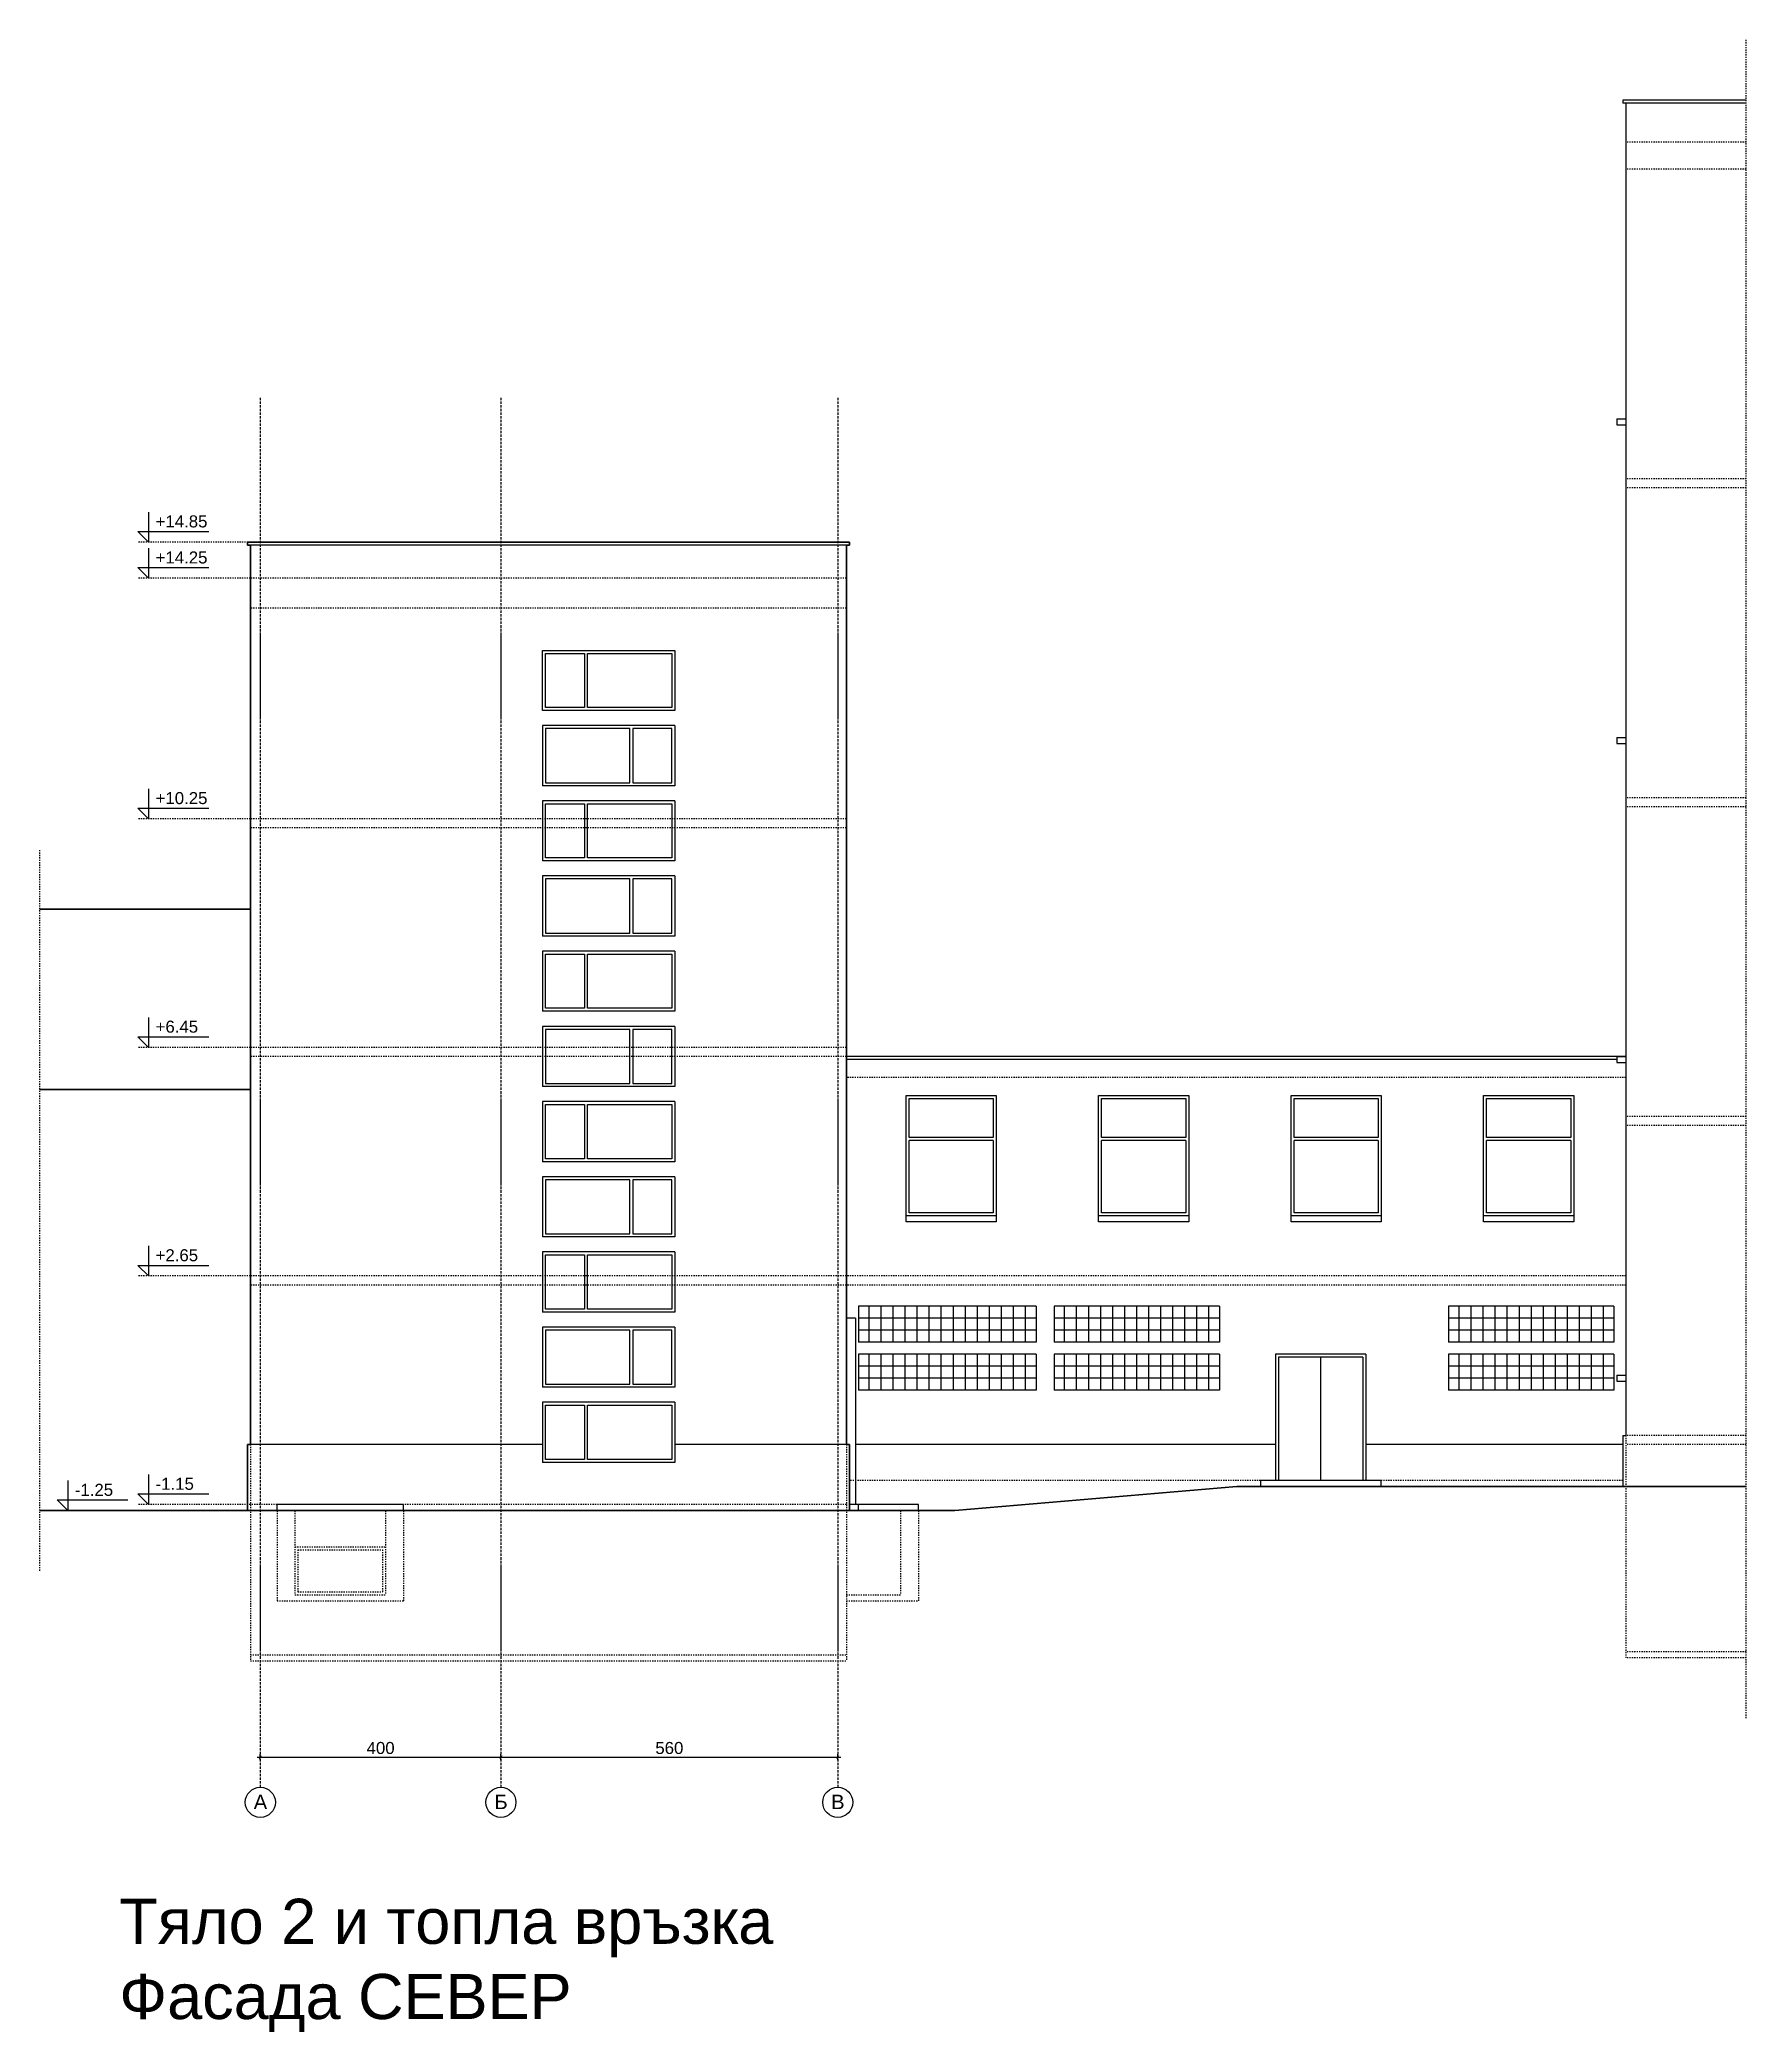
# Model space of a CAD drawing. Header units: inches. Extents: x -72385 to 39588, y -6525 to 66685.
# Drawn here: x 31270 to 34107, y 17634 to 20946 of the extents above; entities that cross this region are included whole.
import ezdxf

# ---------------------------------------------------------------- set-up
doc = ezdxf.new("R2010")
doc.units = ezdxf.units.IN
doc.header["$MEASUREMENT"] = 0
doc.linetypes.add('DashDot', pattern=[0.6, 0.4, -0.1, 0, -0.1])
doc.linetypes.add('Hidden', pattern=[0.4, 0.2, -0.2])
for name, color, linetype, lineweight in [('Надписи коти външни', 252, 'Continuous', 25), ('Надписи нива', 252, 'Continuous', 25), ('Надписи Оси', 252, 'Continuous', 25), ('Оси', 252, 'DashDot', 25), ('Фасади Разрези дебело', 7, 'Continuous', 35), ('Фасади Разрези пунктир', 253, 'Hidden', 25), ('Фасади Разрези средно', 252, 'Continuous', 30), ('Фасади Разрези тънко', 253, 'Continuous', 25)]:
    doc.layers.add(name, color=color, linetype=linetype, lineweight=lineweight)
doc.styles.add('Arial Regular', font='arial.ttf')
doc.styles.get("Standard").update_dxf_attribs({"font": 'arial.ttf'})
doc.dimstyles.new('Annotative', dxfattribs={"dimscale": 0, "dimtxt": 20, "dimasz": 5, "dimexe": 5, "dimexo": 5, "dimgap": 5, "dimtad": 1, "dimdec": 0, "dimzin": 0, "dimdsep": 46, "dimtxsty": 'Standard', "dimblk": 'ARCHTICK', "dimcen": 5, "dimdle": 5, "dimadec": 0, "dimazin": 0, "dimtfac": 1, "dimtdec": 0, "dimtofl": 0, "dimtmove": 0, "dimatfit": 3, "dimldrblk": 'ARCHTICK', "dimfxl": 5, "dimfxlon": 1, "dimtolj": 1, "dimtzin": 0, "dimarcsym": 1})

msp = doc.modelspace()

# ---------------------------------------------------------------- texts
at = {"ltscale": 10, "insert": (32010.3, 17855.6), "char_height": 75, "width": 1216.339, "attachment_point": 2, "style": 'Arial Regular'}
msp.add_mtext('\\pxql;Тяло 2 и топла връзка\\PФасада СЕВЕР', dxfattribs=at)
at = {"layer": 'Надписи нива', "ltscale": 10, "char_height": 20, "width": 180.489, "attachment_point": 1, "style": 'Arial Regular'}
for s, insert in [('+14.85', (31462.6, 20155.4)), ('+14.25', (31462.6, 20095.4)), ('+10.25', (31462.6, 19695.4)), ('+6.45', (31462.6, 19315.4)), ('+2.65', (31462.6, 18935.4)), ('-1.15', (31462.6, 18555.4)), ('-1.25', (31328.3, 18545.4))]:
    msp.add_mtext(s, dxfattribs=dict(at, insert=insert))
at = {"layer": 'Надписи Оси', "ltscale": 100, "char_height": 24, "width": 27.213, "attachment_point": 1, "style": 'Arial Regular'}
for s, insert in [('\\pxqc;А', (31623.3, 18028.6)), ('\\pxqc;Б', (32023.3, 18028.6)), ('\\pxqc;В', (32583.3, 18028.6))]:
    msp.add_mtext(s, dxfattribs=dict(at, insert=insert))

# ---------------------------------------------------------------- blocks, each defined once
blk = doc.blocks.new('_ArchTick')
at = {"color": 0, "linetype": 'ByBlock', "const_width": 0.15}
blk.add_lwpolyline([(-0.5, -0.5), (0.5, 0.5)], dxfattribs=at)
blk = doc.blocks.new('*D7075')
at = {"layer": 'Defpoints', "color": 0, "ltscale": 10, "transparency": 16777216}
for p in [(32036.7, 18090.9), (31636.7, 18040.9), (32036.7, 18040.9)]:
    blk.add_point(p, dxfattribs=at)
at = {"layer": 'Надписи коти външни', "color": 0, "lineweight": -2, "ltscale": 10, "transparency": 16777216}
for p, q in [((31631.7, 18090.9), (32041.7, 18090.9)), ((31636.7, 18085.9), (31636.7, 18095.9)), ((32036.7, 18085.9), (32036.7, 18095.9))]:
    blk.add_line(p, q, dxfattribs=at)
at = {"layer": 'Надписи коти външни', "color": 0, "lineweight": -2, "ltscale": 10, "transparency": 16777216, "xscale": 5, "yscale": 5, "zscale": 5, "rotation": 180}
blk.add_blockref('_ArchTick', (31636.7, 18090.9), dxfattribs=at)
at = {"layer": 'Надписи коти външни', "color": 0, "lineweight": -2, "ltscale": 10, "transparency": 16777216, "xscale": 5, "yscale": 5, "zscale": 5}
blk.add_blockref('_ArchTick', (32036.7, 18090.9), dxfattribs=at)
at = {"layer": 'Надписи коти външни', "color": 0, "ltscale": 10, "transparency": 16777216, "insert": (31836.7, 18106.1), "char_height": 20, "attachment_point": 5}
blk.add_mtext('\\A1;400', dxfattribs=at)
blk = doc.blocks.new('*D7076')
at = {"layer": 'Defpoints', "color": 0, "ltscale": 10, "transparency": 16777216}
for p in [(32596.7, 18090.9), (32036.7, 18040.9), (32596.7, 18040.9)]:
    blk.add_point(p, dxfattribs=at)
at = {"layer": 'Надписи коти външни', "color": 0, "lineweight": -2, "ltscale": 10, "transparency": 16777216}
for p, q in [((32031.7, 18090.9), (32601.7, 18090.9)), ((32036.7, 18085.9), (32036.7, 18095.9)), ((32596.7, 18085.9), (32596.7, 18095.9))]:
    blk.add_line(p, q, dxfattribs=at)
at = {"layer": 'Надписи коти външни', "color": 0, "lineweight": -2, "ltscale": 10, "transparency": 16777216, "xscale": 5, "yscale": 5, "zscale": 5, "rotation": 180}
blk.add_blockref('_ArchTick', (32036.7, 18090.9), dxfattribs=at)
at = {"layer": 'Надписи коти външни', "color": 0, "lineweight": -2, "ltscale": 10, "transparency": 16777216, "xscale": 5, "yscale": 5, "zscale": 5}
blk.add_blockref('_ArchTick', (32596.7, 18090.9), dxfattribs=at)
at = {"layer": 'Надписи коти външни', "color": 0, "ltscale": 10, "transparency": 16777216, "insert": (32316.7, 18106.1), "char_height": 20, "attachment_point": 5}
blk.add_mtext('\\A1;560', dxfattribs=at)

# ---------------------------------------------------------------- dimensions: what is measured, and where the dimension line sits
at = {"layer": 'Надписи коти външни', "ltscale": 10}
for p1, p2, picture, middle in [((31636.7, 18040.9), (32036.7, 18040.9), '*D7075', (31836.7, 18106.1)), ((32036.7, 18040.9), (32596.7, 18040.9), '*D7076', (32316.7, 18106.1))]:
    dim = msp.add_aligned_dim(p1=p1, p2=p2, distance=50, dimstyle='Annotative', override={"dimscale": 0, "dimtix": 0, "dimtofl": 0, "dimtmove": 0, "dimatfit": 3}, dxfattribs=at)
    dim.commit()
    dim.dimension.update_dxf_attribs({"geometry": picture, "text_midpoint": middle})

# ---------------------------------------------------------------- linework, layer by layer
at = {"layer": 'Надписи нива', "ltscale": 10}
for p, q in [((31450.9, 20160.9), (31450.9, 20110.9)), ((31433.2, 20128.6), (31550.9, 20128.6)), ((31450.9, 20110.9), (31433.2, 20128.6)), ((31450.9, 20100.9), (31450.9, 20050.9)), ((31433.2, 20068.6), (31550.9, 20068.6)), ((31450.9, 20050.9), (31433.2, 20068.6)), ((31450.9, 19700.9), (31450.9, 19650.9)), ((31433.2, 19668.6), (31550.9, 19668.6)), ((31450.9, 19650.9), (31433.2, 19668.6)), ((31450.9, 19320.9), (31450.9, 19270.9)), ((31433.2, 19288.6), (31550.9, 19288.6)), ((31450.9, 19270.9), (31433.2, 19288.6)), ((31450.9, 18940.9), (31450.9, 18890.9)), ((31433.2, 18908.6), (31550.9, 18908.6)), ((31450.9, 18890.9), (31433.2, 18908.6)), ((31316.7, 18550.9), (31316.7, 18500.9)), ((31450.9, 18560.9), (31450.9, 18510.9)), ((31299, 18518.6), (31416.7, 18518.6)), ((31316.7, 18500.9), (31299, 18518.6)), ((31433.2, 18528.6), (31550.9, 18528.6)), ((31450.9, 18510.9), (31433.2, 18528.6))]:
    msp.add_line(p, q, dxfattribs=at)
at = {"layer": 'Надписи нива', "linetype": 'Hidden', "ltscale": 10}
for p, q in [((31620.2, 20110.9), (31433.2, 20110.9)), ((31620.2, 20050.9), (31433.2, 20050.9)), ((31620.2, 19650.9), (31433.2, 19650.9)), ((31620.2, 19270.9), (31433.2, 19270.9)), ((31620.2, 18890.9), (31433.2, 18890.9)), ((31620.2, 18510.9), (31433.2, 18510.9))]:
    msp.add_line(p, q, dxfattribs=at)
at = {"layer": 'Надписи Оси', "ltscale": 50}
for centre in [(31636.7, 18015.9), (32036.7, 18015.9), (32596.7, 18015.9)]:
    msp.add_circle(centre, 25, dxfattribs=at)
at = {"layer": 'Оси', "ltscale": 10}
for p, q in [((31636.7, 20350.9), (31636.7, 18040.9)), ((32036.7, 20350.9), (32036.7, 18040.9)), ((32596.7, 20350.9), (32596.7, 18040.9))]:
    msp.add_line(p, q, dxfattribs=at)
at = {"layer": 'Фасади Разрези дебело', "ltscale": 10, "extrusion": (1.22465e-16, 1, -2.22045e-16)}
for p, q in [((32616, 20110.9), (31615.2, 20110.9)), ((34106.9, 18540.9), (33260.3, 18540.9))]:
    msp.add_line(p, q, dxfattribs=at)
at = {"layer": 'Фасади Разрези дебело', "ltscale": 10}
for p, q in [((31615.2, 20110.9), (31615.2, 20105.9)), ((31620.2, 20105.9), (31615.2, 20105.9)), ((31620.2, 20105.9), (31620.2, 18610.9)), ((32611, 20105.9), (32611, 18610.9)), ((32611, 20105.9), (32616, 20105.9)), ((32616, 20110.9), (32616, 20105.9)), ((31615.2, 18610.9), (31615.2, 18500.9)), ((31620.2, 18610.9), (31615.2, 18610.9)), ((32611, 18610.9), (32616, 18610.9)), ((32616, 18610.9), (32616, 18500.9)), ((32791.6, 18500.9), (33260.3, 18540.9))]:
    msp.add_line(p, q, dxfattribs=at)
at = {"layer": 'Фасади Разрези дебело', "ltscale": 10, "extrusion": (-1.2091e-15, 1, -2.22045e-16)}
for p, q in [((31620.2, 19500.9), (31270.2, 19500.9)), ((31620.2, 19200.9), (31270.2, 19200.9)), ((32791.6, 18500.9), (31270.2, 18500.9))]:
    msp.add_line(p, q, dxfattribs=at)
at = {"layer": 'Фасади Разрези пунктир', "ltscale": 10}
for p, q in [((34106.9, 18155.9), (34106.9, 20945.9)), ((31270.2, 18400.9), (31270.2, 19600.9)), ((33906.9, 18625.9), (33906.9, 18255.9)), ((31620.2, 18610.9), (31620.2, 18250.9)), ((32611, 18610.9), (32611, 18250.9)), ((31664.5, 18500.9), (31664.5, 18350.9)), ((31694.2, 18500.9), (31694.2, 18360.9)), ((31844.8, 18500.9), (31844.8, 18360.9)), ((31874.5, 18500.9), (31874.5, 18350.9)), ((32701, 18500.9), (32701, 18360.9)), ((32730.7, 18500.9), (32730.7, 18350.9)), ((31699.2, 18435.9), (31699.2, 18365.9)), ((31839.8, 18435.9), (31839.8, 18365.9))]:
    msp.add_line(p, q, dxfattribs=at)
at = {"layer": 'Фасади Разрези пунктир', "ltscale": 10, "extrusion": (-1.2091e-15, 1, -2.22045e-16)}
for p, q in [((34106.9, 20775.9), (33906.9, 20775.9)), ((34106.9, 20730.9), (33906.9, 20730.9)), ((34106.9, 20215.9), (33906.9, 20215.9)), ((34106.9, 20200.9), (33906.9, 20200.9)), ((34106.9, 19685.9), (33906.9, 19685.9)), ((34106.9, 19670.9), (33906.9, 19670.9)), ((34106.9, 19155.9), (33906.9, 19155.9)), ((34106.9, 19140.9), (33906.9, 19140.9)), ((34106.9, 18625.9), (33906.9, 18625.9)), ((34106.9, 18610.9), (33906.9, 18610.9)), ((34106.9, 18265.9), (33906.9, 18265.9)), ((34106.9, 18255.9), (33906.9, 18255.9))]:
    msp.add_line(p, q, dxfattribs=at)
at = {"layer": 'Фасади Разрези пунктир', "ltscale": 10, "extrusion": (1.22465e-16, 1, -2.22045e-16)}
for p, q in [((32611, 20050.9), (31620.2, 20050.9)), ((32611, 20000.9), (31620.2, 20000.9)), ((32611, 19650.9), (31620.2, 19650.9)), ((32611, 19635.9), (31620.2, 19635.9)), ((32611, 19270.9), (31620.2, 19270.9)), ((32611, 19255.9), (31620.2, 19255.9)), ((33906.9, 19220.9), (32611, 19220.9)), ((33906.9, 18890.9), (31620.2, 18890.9)), ((33906.9, 18875.9), (31620.2, 18875.9)), ((33299.5, 18550.9), (32616, 18550.9)), ((33901.9, 18550.9), (33499.5, 18550.9)), ((31664.5, 18510.9), (31620.2, 18510.9)), ((32611, 18510.9), (31874.5, 18510.9))]:
    msp.add_line(p, q, dxfattribs=at)
at = {"layer": 'Фасади Разрези пунктир', "ltscale": 10, "extrusion": (7.84095e-16, 1, -2.22045e-16)}
for p, q in [((31694.2, 18440.9), (31844.8, 18440.9)), ((31699.2, 18435.9), (31839.8, 18435.9)), ((31664.5, 18350.9), (31874.5, 18350.9)), ((31694.2, 18360.9), (31844.8, 18360.9)), ((31699.2, 18365.9), (31839.8, 18365.9)), ((32611, 18360.9), (32701, 18360.9)), ((32611, 18350.9), (32730.7, 18350.9))]:
    msp.add_line(p, q, dxfattribs=at)
at = {"layer": 'Фасади Разрези пунктир', "ltscale": 10, "extrusion": (-1.22465e-16, 1, -2.22045e-16)}
for p, q in [((31620.2, 18260.9), (32611, 18260.9)), ((31620.2, 18250.9), (32611, 18250.9))]:
    msp.add_line(p, q, dxfattribs=at)
at = {"layer": 'Фасади Разрези средно', "ltscale": 10, "extrusion": (-1.2091e-15, 1, -2.22045e-16)}
for p, q in [((34106.9, 20845.9), (33901.9, 20845.9)), ((32626, 18820.9), (32611, 18820.9))]:
    msp.add_line(p, q, dxfattribs=at)
at = {"layer": 'Фасади Разрези средно', "ltscale": 10}
for p, q in [((33901.9, 20845.9), (33901.9, 20840.9)), ((33906.9, 20840.9), (33901.9, 20840.9)), ((33906.9, 20840.9), (33906.9, 18625.9)), ((32626, 18820.9), (32626, 18510.9)), ((33901.9, 18625.9), (33901.9, 18540.9)), ((33901.9, 18625.9), (33906.9, 18625.9))]:
    msp.add_line(p, q, dxfattribs=at)
at = {"layer": 'Фасади Разрези средно', "ltscale": 10, "extrusion": (1.22465e-16, 1, -2.22045e-16)}
msp.add_line((33906.9, 19255.9), (32611, 19255.9), dxfattribs=at)
at = {"layer": 'Фасади Разрези тънко', "ltscale": 10, "extrusion": (-1.2091e-15, 1, -2.22045e-16)}
for p, q in [((34106.9, 20840.9), (33906.9, 20840.9)), ((32926.3, 18840.9), (32631.3, 18840.9)), ((32926.3, 18820.9), (32631.3, 18820.9)), ((33231.3, 18840.9), (32956.3, 18840.9)), ((33231.3, 18820.9), (32956.3, 18820.9)), ((33886.9, 18840.9), (33612.3, 18840.9)), ((33886.9, 18820.9), (33612.3, 18820.9)), ((32926.3, 18800.9), (32631.3, 18800.9)), ((32926.3, 18780.9), (32631.3, 18780.9)), ((33231.3, 18800.9), (32956.3, 18800.9)), ((33231.3, 18780.9), (32956.3, 18780.9)), ((33886.9, 18800.9), (33612.3, 18800.9)), ((33886.9, 18780.9), (33612.3, 18780.9)), ((32926.3, 18760.9), (32631.3, 18760.9)), ((33231.3, 18760.9), (32956.3, 18760.9)), ((33474.5, 18760.9), (33324.5, 18760.9)), ((33469.5, 18755.9), (33329.5, 18755.9)), ((33886.9, 18760.9), (33612.3, 18760.9)), ((32926.3, 18740.9), (32631.3, 18740.9)), ((32926.3, 18720.9), (32631.3, 18720.9)), ((33231.3, 18740.9), (32956.3, 18740.9)), ((33231.3, 18720.9), (32956.3, 18720.9)), ((33886.9, 18740.9), (33612.3, 18740.9)), ((33886.9, 18720.9), (33612.3, 18720.9)), ((32926.3, 18700.9), (32631.3, 18700.9)), ((33231.3, 18700.9), (32956.3, 18700.9)), ((33886.9, 18700.9), (33612.3, 18700.9)), ((32105.9, 18610.9), (31620.2, 18610.9)), ((32611, 18610.9), (32325.9, 18610.9)), ((33324.5, 18610.9), (32626, 18610.9)), ((33901.9, 18610.9), (33474.5, 18610.9)), ((33499.5, 18550.9), (33299.5, 18550.9)), ((31874.5, 18510.9), (31664.5, 18510.9)), ((32730.7, 18510.9), (32616, 18510.9))]:
    msp.add_line(p, q, dxfattribs=at)
at = {"layer": 'Фасади Разрези тънко', "ltscale": 10, "extrusion": (-1.7544e-13, 1, -2.22045e-16)}
for p, q in [((33891.9, 20315.9), (33906.9, 20315.9)), ((33891.9, 20305.9), (33906.9, 20305.9)), ((33891.9, 19785.9), (33906.9, 19785.9)), ((33891.9, 19775.9), (33906.9, 19775.9)), ((33891.9, 19255.9), (33906.9, 19255.9)), ((33891.9, 19245.9), (33906.9, 19245.9)), ((33891.9, 18725.9), (33906.9, 18725.9)), ((33891.9, 18715.9), (33906.9, 18715.9))]:
    msp.add_line(p, q, dxfattribs=at)
at = {"layer": 'Фасади Разрези тънко', "ltscale": 10}
for p, q in [((33891.9, 20315.9), (33891.9, 20305.9)), ((32105.9, 19805.9), (32105.9, 19705.9)), ((32325.9, 19805.9), (32325.9, 19705.9)), ((33891.9, 19785.9), (33891.9, 19775.9)), ((32105.9, 19680.9), (32105.9, 19580.9)), ((32325.9, 19680.9), (32325.9, 19580.9)), ((32105.9, 19555.9), (32105.9, 19455.9)), ((32325.9, 19555.9), (32325.9, 19455.9)), ((32105.9, 19430.9), (32105.9, 19330.9)), ((32325.9, 19430.9), (32325.9, 19330.9)), ((32105.9, 19305.9), (32105.9, 19205.9)), ((32325.9, 19305.9), (32325.9, 19205.9)), ((33891.9, 19255.9), (33891.9, 19245.9)), ((32105.9, 19180.9), (32105.9, 19080.9)), ((32325.9, 19180.9), (32325.9, 19080.9)), ((32710.3, 19190.9), (32860.3, 19190.9)), ((32710.3, 18990.9), (32710.3, 19190.9)), ((32715.3, 19185.9), (32855.3, 19185.9)), ((32715.3, 19120.9), (32715.3, 19185.9)), ((32855.3, 19185.9), (32855.3, 19120.9)), ((32860.3, 19190.9), (32860.3, 18990.9)), ((33030.3, 19190.9), (33180.3, 19190.9)), ((33030.3, 18990.9), (33030.3, 19190.9)), ((33035.3, 19185.9), (33175.3, 19185.9)), ((33035.3, 19120.9), (33035.3, 19185.9)), ((33175.3, 19185.9), (33175.3, 19120.9)), ((33180.3, 19190.9), (33180.3, 18990.9)), ((33350.3, 19190.9), (33500.3, 19190.9)), ((33350.3, 18990.9), (33350.3, 19190.9)), ((33355.3, 19185.9), (33495.3, 19185.9)), ((33355.3, 19120.9), (33355.3, 19185.9)), ((33495.3, 19185.9), (33495.3, 19120.9)), ((33500.3, 19190.9), (33500.3, 18990.9)), ((33670.3, 19190.9), (33820.3, 19190.9)), ((33670.3, 18990.9), (33670.3, 19190.9)), ((33675.3, 19185.9), (33815.3, 19185.9)), ((33675.3, 19120.9), (33675.3, 19185.9)), ((33815.3, 19185.9), (33815.3, 19120.9)), ((33820.3, 19190.9), (33820.3, 18990.9)), ((32855.3, 19120.9), (32715.3, 19120.9)), ((32855.3, 19115.9), (32715.3, 19115.9)), ((32715.3, 18995.9), (32715.3, 19115.9)), ((32855.3, 19115.9), (32855.3, 18995.9)), ((33175.3, 19120.9), (33035.3, 19120.9)), ((33175.3, 19115.9), (33035.3, 19115.9)), ((33035.3, 18995.9), (33035.3, 19115.9)), ((33175.3, 19115.9), (33175.3, 18995.9)), ((33495.3, 19120.9), (33355.3, 19120.9)), ((33495.3, 19115.9), (33355.3, 19115.9)), ((33355.3, 18995.9), (33355.3, 19115.9)), ((33495.3, 19115.9), (33495.3, 18995.9)), ((33815.3, 19120.9), (33675.3, 19120.9)), ((33815.3, 19115.9), (33675.3, 19115.9)), ((33675.3, 18995.9), (33675.3, 19115.9)), ((33815.3, 19115.9), (33815.3, 18995.9)), ((32105.9, 19055.9), (32105.9, 18955.9)), ((32325.9, 19055.9), (32325.9, 18955.9)), ((32860.3, 18990.9), (32710.3, 18990.9)), ((32710.3, 18980.9), (32710.3, 18990.9)), ((32860.3, 18980.9), (32710.3, 18980.9)), ((32855.3, 18995.9), (32715.3, 18995.9)), ((32860.3, 18990.9), (32860.3, 18980.9)), ((33180.3, 18990.9), (33030.3, 18990.9)), ((33030.3, 18980.9), (33030.3, 18990.9)), ((33180.3, 18980.9), (33030.3, 18980.9)), ((33175.3, 18995.9), (33035.3, 18995.9)), ((33180.3, 18990.9), (33180.3, 18980.9)), ((33500.3, 18990.9), (33350.3, 18990.9)), ((33350.3, 18980.9), (33350.3, 18990.9)), ((33500.3, 18980.9), (33350.3, 18980.9)), ((33495.3, 18995.9), (33355.3, 18995.9)), ((33500.3, 18990.9), (33500.3, 18980.9)), ((33820.3, 18990.9), (33670.3, 18990.9)), ((33670.3, 18980.9), (33670.3, 18990.9)), ((33820.3, 18980.9), (33670.3, 18980.9)), ((33815.3, 18995.9), (33675.3, 18995.9)), ((33820.3, 18990.9), (33820.3, 18980.9)), ((32105.9, 18930.9), (32105.9, 18830.9)), ((32325.9, 18930.9), (32325.9, 18830.9)), ((32631.3, 18840.9), (32631.3, 18780.9)), ((32648.3, 18840.9), (32648.3, 18780.9)), ((32668.3, 18840.9), (32668.3, 18780.9)), ((32688.3, 18840.9), (32688.3, 18780.9)), ((32708.3, 18840.9), (32708.3, 18780.9)), ((32728.3, 18840.9), (32728.3, 18780.9)), ((32748.3, 18840.9), (32748.3, 18780.9)), ((32768.3, 18840.9), (32768.3, 18780.9)), ((32788.3, 18840.9), (32788.3, 18780.9)), ((32808.3, 18840.9), (32808.3, 18780.9)), ((32828.3, 18840.9), (32828.3, 18780.9)), ((32848.3, 18840.9), (32848.3, 18780.9)), ((32868.3, 18840.9), (32868.3, 18780.9)), ((32888.3, 18840.9), (32888.3, 18780.9)), ((32908.3, 18840.9), (32908.3, 18780.9)), ((32926.3, 18840.9), (32926.3, 18780.9)), ((32956.3, 18840.9), (32956.3, 18780.9)), ((32973.3, 18840.9), (32973.3, 18780.9)), ((32993.3, 18840.9), (32993.3, 18780.9)), ((33013.3, 18840.9), (33013.3, 18780.9)), ((33033.3, 18840.9), (33033.3, 18780.9)), ((33053.3, 18840.9), (33053.3, 18780.9)), ((33073.3, 18840.9), (33073.3, 18780.9)), ((33093.3, 18840.9), (33093.3, 18780.9)), ((33113.3, 18840.9), (33113.3, 18780.9)), ((33133.3, 18840.9), (33133.3, 18780.9)), ((33153.3, 18840.9), (33153.3, 18780.9)), ((33173.3, 18840.9), (33173.3, 18780.9)), ((33193.3, 18840.9), (33193.3, 18780.9)), ((33213.3, 18840.9), (33213.3, 18780.9)), ((33231.3, 18840.9), (33231.3, 18780.9)), ((33612.3, 18840.9), (33612.3, 18780.9)), ((33629.3, 18840.9), (33629.3, 18780.9)), ((33649.3, 18840.9), (33649.3, 18780.9)), ((33669.3, 18840.9), (33669.3, 18780.9)), ((33689.3, 18840.9), (33689.3, 18780.9)), ((33709.3, 18840.9), (33709.3, 18780.9)), ((33729.3, 18840.9), (33729.3, 18780.9)), ((33749.3, 18840.9), (33749.3, 18780.9)), ((33769.3, 18840.9), (33769.3, 18780.9)), ((33789.3, 18840.9), (33789.3, 18780.9)), ((33809.3, 18840.9), (33809.3, 18780.9)), ((33829.3, 18840.9), (33829.3, 18780.9)), ((33849.3, 18840.9), (33849.3, 18780.9)), ((33869.3, 18840.9), (33869.3, 18780.9)), ((33886.9, 18840.9), (33886.9, 18780.9)), ((32105.9, 18805.9), (32105.9, 18705.9)), ((32325.9, 18805.9), (32325.9, 18705.9)), ((32631.3, 18760.9), (32631.3, 18700.9)), ((32648.3, 18760.9), (32648.3, 18700.9)), ((32668.3, 18760.9), (32668.3, 18700.9)), ((32688.3, 18760.9), (32688.3, 18700.9)), ((32708.3, 18760.9), (32708.3, 18700.9)), ((32728.3, 18760.9), (32728.3, 18700.9)), ((32748.3, 18760.9), (32748.3, 18700.9)), ((32768.3, 18760.9), (32768.3, 18700.9)), ((32788.3, 18760.9), (32788.3, 18700.9)), ((32808.3, 18760.9), (32808.3, 18700.9)), ((32828.3, 18760.9), (32828.3, 18700.9)), ((32848.3, 18760.9), (32848.3, 18700.9)), ((32868.3, 18760.9), (32868.3, 18700.9)), ((32888.3, 18760.9), (32888.3, 18700.9)), ((32908.3, 18760.9), (32908.3, 18700.9)), ((32926.3, 18760.9), (32926.3, 18700.9)), ((32956.3, 18760.9), (32956.3, 18700.9)), ((32973.3, 18760.9), (32973.3, 18700.9)), ((32993.3, 18760.9), (32993.3, 18700.9)), ((33013.3, 18760.9), (33013.3, 18700.9)), ((33033.3, 18760.9), (33033.3, 18700.9)), ((33053.3, 18760.9), (33053.3, 18700.9)), ((33073.3, 18760.9), (33073.3, 18700.9)), ((33093.3, 18760.9), (33093.3, 18700.9)), ((33113.3, 18760.9), (33113.3, 18700.9)), ((33133.3, 18760.9), (33133.3, 18700.9)), ((33153.3, 18760.9), (33153.3, 18700.9)), ((33173.3, 18760.9), (33173.3, 18700.9)), ((33193.3, 18760.9), (33193.3, 18700.9)), ((33213.3, 18760.9), (33213.3, 18700.9)), ((33231.3, 18760.9), (33231.3, 18700.9)), ((33324.5, 18760.9), (33324.5, 18550.9)), ((33329.5, 18755.9), (33329.5, 18550.9)), ((33399.5, 18755.9), (33399.5, 18550.9)), ((33469.5, 18755.9), (33469.5, 18550.9)), ((33474.5, 18760.9), (33474.5, 18550.9)), ((33612.3, 18760.9), (33612.3, 18700.9)), ((33629.3, 18760.9), (33629.3, 18700.9)), ((33649.3, 18760.9), (33649.3, 18700.9)), ((33669.3, 18760.9), (33669.3, 18700.9)), ((33689.3, 18760.9), (33689.3, 18700.9)), ((33709.3, 18760.9), (33709.3, 18700.9)), ((33729.3, 18760.9), (33729.3, 18700.9)), ((33749.3, 18760.9), (33749.3, 18700.9)), ((33769.3, 18760.9), (33769.3, 18700.9)), ((33789.3, 18760.9), (33789.3, 18700.9)), ((33809.3, 18760.9), (33809.3, 18700.9)), ((33829.3, 18760.9), (33829.3, 18700.9)), ((33849.3, 18760.9), (33849.3, 18700.9)), ((33869.3, 18760.9), (33869.3, 18700.9)), ((33886.9, 18760.9), (33886.9, 18700.9)), ((33891.9, 18725.9), (33891.9, 18715.9)), ((32105.9, 18680.9), (32105.9, 18580.9)), ((32325.9, 18680.9), (32325.9, 18580.9)), ((33299.5, 18550.9), (33299.5, 18540.9)), ((33499.5, 18550.9), (33499.5, 18540.9)), ((31664.5, 18500.9), (31664.5, 18510.9)), ((31874.5, 18500.9), (31874.5, 18510.9)), ((32631, 18500.9), (32631, 18510.9)), ((32730.7, 18500.9), (32730.7, 18510.9))]:
    msp.add_line(p, q, dxfattribs=at)
at = {"layer": 'Фасади Разрези тънко', "ltscale": 10, "extrusion": (1.22465e-16, 1, -2.22045e-16)}
for p, q in [((32611, 20105.9), (31620.2, 20105.9)), ((32325.9, 19805.9), (32105.9, 19805.9)), ((32325.9, 19705.9), (32105.9, 19705.9)), ((32325.9, 19680.9), (32105.9, 19680.9)), ((32325.9, 19580.9), (32105.9, 19580.9)), ((32325.9, 19555.9), (32105.9, 19555.9)), ((32325.9, 19455.9), (32105.9, 19455.9)), ((32325.9, 19430.9), (32105.9, 19430.9)), ((32325.9, 19330.9), (32105.9, 19330.9)), ((32325.9, 19305.9), (32105.9, 19305.9)), ((33891.9, 19250.9), (32611, 19250.9)), ((32325.9, 19205.9), (32105.9, 19205.9)), ((32325.9, 19180.9), (32105.9, 19180.9)), ((32325.9, 19080.9), (32105.9, 19080.9)), ((32325.9, 19055.9), (32105.9, 19055.9)), ((32325.9, 18955.9), (32105.9, 18955.9)), ((32325.9, 18930.9), (32105.9, 18930.9)), ((32325.9, 18830.9), (32105.9, 18830.9)), ((32325.9, 18805.9), (32105.9, 18805.9)), ((32325.9, 18705.9), (32105.9, 18705.9)), ((32325.9, 18680.9), (32105.9, 18680.9)), ((32325.9, 18580.9), (32105.9, 18580.9))]:
    msp.add_line(p, q, dxfattribs=at)
at = {"layer": 'Фасади Разрези тънко', "ltscale": 10}
for points in [[(32325.9, 19830.9, 0), (32105.9, 19830.9, 0), (32105.9, 19930.9, 0), (32325.9, 19930.9, 0)], [(32110.9, 19835.9, 0), (32110.9, 19925.9, 0), (32175.9, 19925.9, 0), (32175.9, 19835.9, 0)], [(32320.9, 19835.9, 0), (32180.9, 19835.9, 0), (32180.9, 19925.9, 0), (32320.9, 19925.9, 0)], [(32110.9, 19710.9, 0), (32250.9, 19710.9, 0), (32250.9, 19800.9, 0), (32110.9, 19800.9, 0)], [(32320.9, 19710.9, 0), (32320.9, 19800.9, 0), (32255.9, 19800.9, 0), (32255.9, 19710.9, 0)], [(32110.9, 19585.9, 0), (32110.9, 19675.9, 0), (32175.9, 19675.9, 0), (32175.9, 19585.9, 0)], [(32320.9, 19585.9, 0), (32180.9, 19585.9, 0), (32180.9, 19675.9, 0), (32320.9, 19675.9, 0)], [(32110.9, 19460.9, 0), (32250.9, 19460.9, 0), (32250.9, 19550.9, 0), (32110.9, 19550.9, 0)], [(32320.9, 19460.9, 0), (32320.9, 19550.9, 0), (32255.9, 19550.9, 0), (32255.9, 19460.9, 0)], [(32110.9, 19335.9, 0), (32110.9, 19425.9, 0), (32175.9, 19425.9, 0), (32175.9, 19335.9, 0)], [(32320.9, 19335.9, 0), (32180.9, 19335.9, 0), (32180.9, 19425.9, 0), (32320.9, 19425.9, 0)], [(32110.9, 19210.9, 0), (32250.9, 19210.9, 0), (32250.9, 19300.9, 0), (32110.9, 19300.9, 0)], [(32320.9, 19210.9, 0), (32320.9, 19300.9, 0), (32255.9, 19300.9, 0), (32255.9, 19210.9, 0)], [(32110.9, 19085.9, 0), (32110.9, 19175.9, 0), (32175.9, 19175.9, 0), (32175.9, 19085.9, 0)], [(32320.9, 19085.9, 0), (32180.9, 19085.9, 0), (32180.9, 19175.9, 0), (32320.9, 19175.9, 0)], [(32110.9, 18960.9, 0), (32250.9, 18960.9, 0), (32250.9, 19050.9, 0), (32110.9, 19050.9, 0)], [(32320.9, 18960.9, 0), (32320.9, 19050.9, 0), (32255.9, 19050.9, 0), (32255.9, 18960.9, 0)], [(32110.9, 18835.9, 0), (32110.9, 18925.9, 0), (32175.9, 18925.9, 0), (32175.9, 18835.9, 0)], [(32320.9, 18835.9, 0), (32180.9, 18835.9, 0), (32180.9, 18925.9, 0), (32320.9, 18925.9, 0)], [(32110.9, 18710.9, 0), (32250.9, 18710.9, 0), (32250.9, 18800.9, 0), (32110.9, 18800.9, 0)], [(32320.9, 18710.9, 0), (32320.9, 18800.9, 0), (32255.9, 18800.9, 0), (32255.9, 18710.9, 0)], [(32110.9, 18585.9, 0), (32110.9, 18675.9, 0), (32175.9, 18675.9, 0), (32175.9, 18585.9, 0)], [(32320.9, 18585.9, 0), (32180.9, 18585.9, 0), (32180.9, 18675.9, 0), (32320.9, 18675.9, 0)]]:
    msp.add_polyline3d(points, close=True, dxfattribs=at)

msp.set_redraw_order([(e.dxf.handle, doc.entitydb.next_handle()) for e in msp.query("TEXT MTEXT ATTDEF DIMENSION ARC_DIMENSION")])  # texts and dimensions are drawn at this point

doc.saveas('drawing.dxf')
